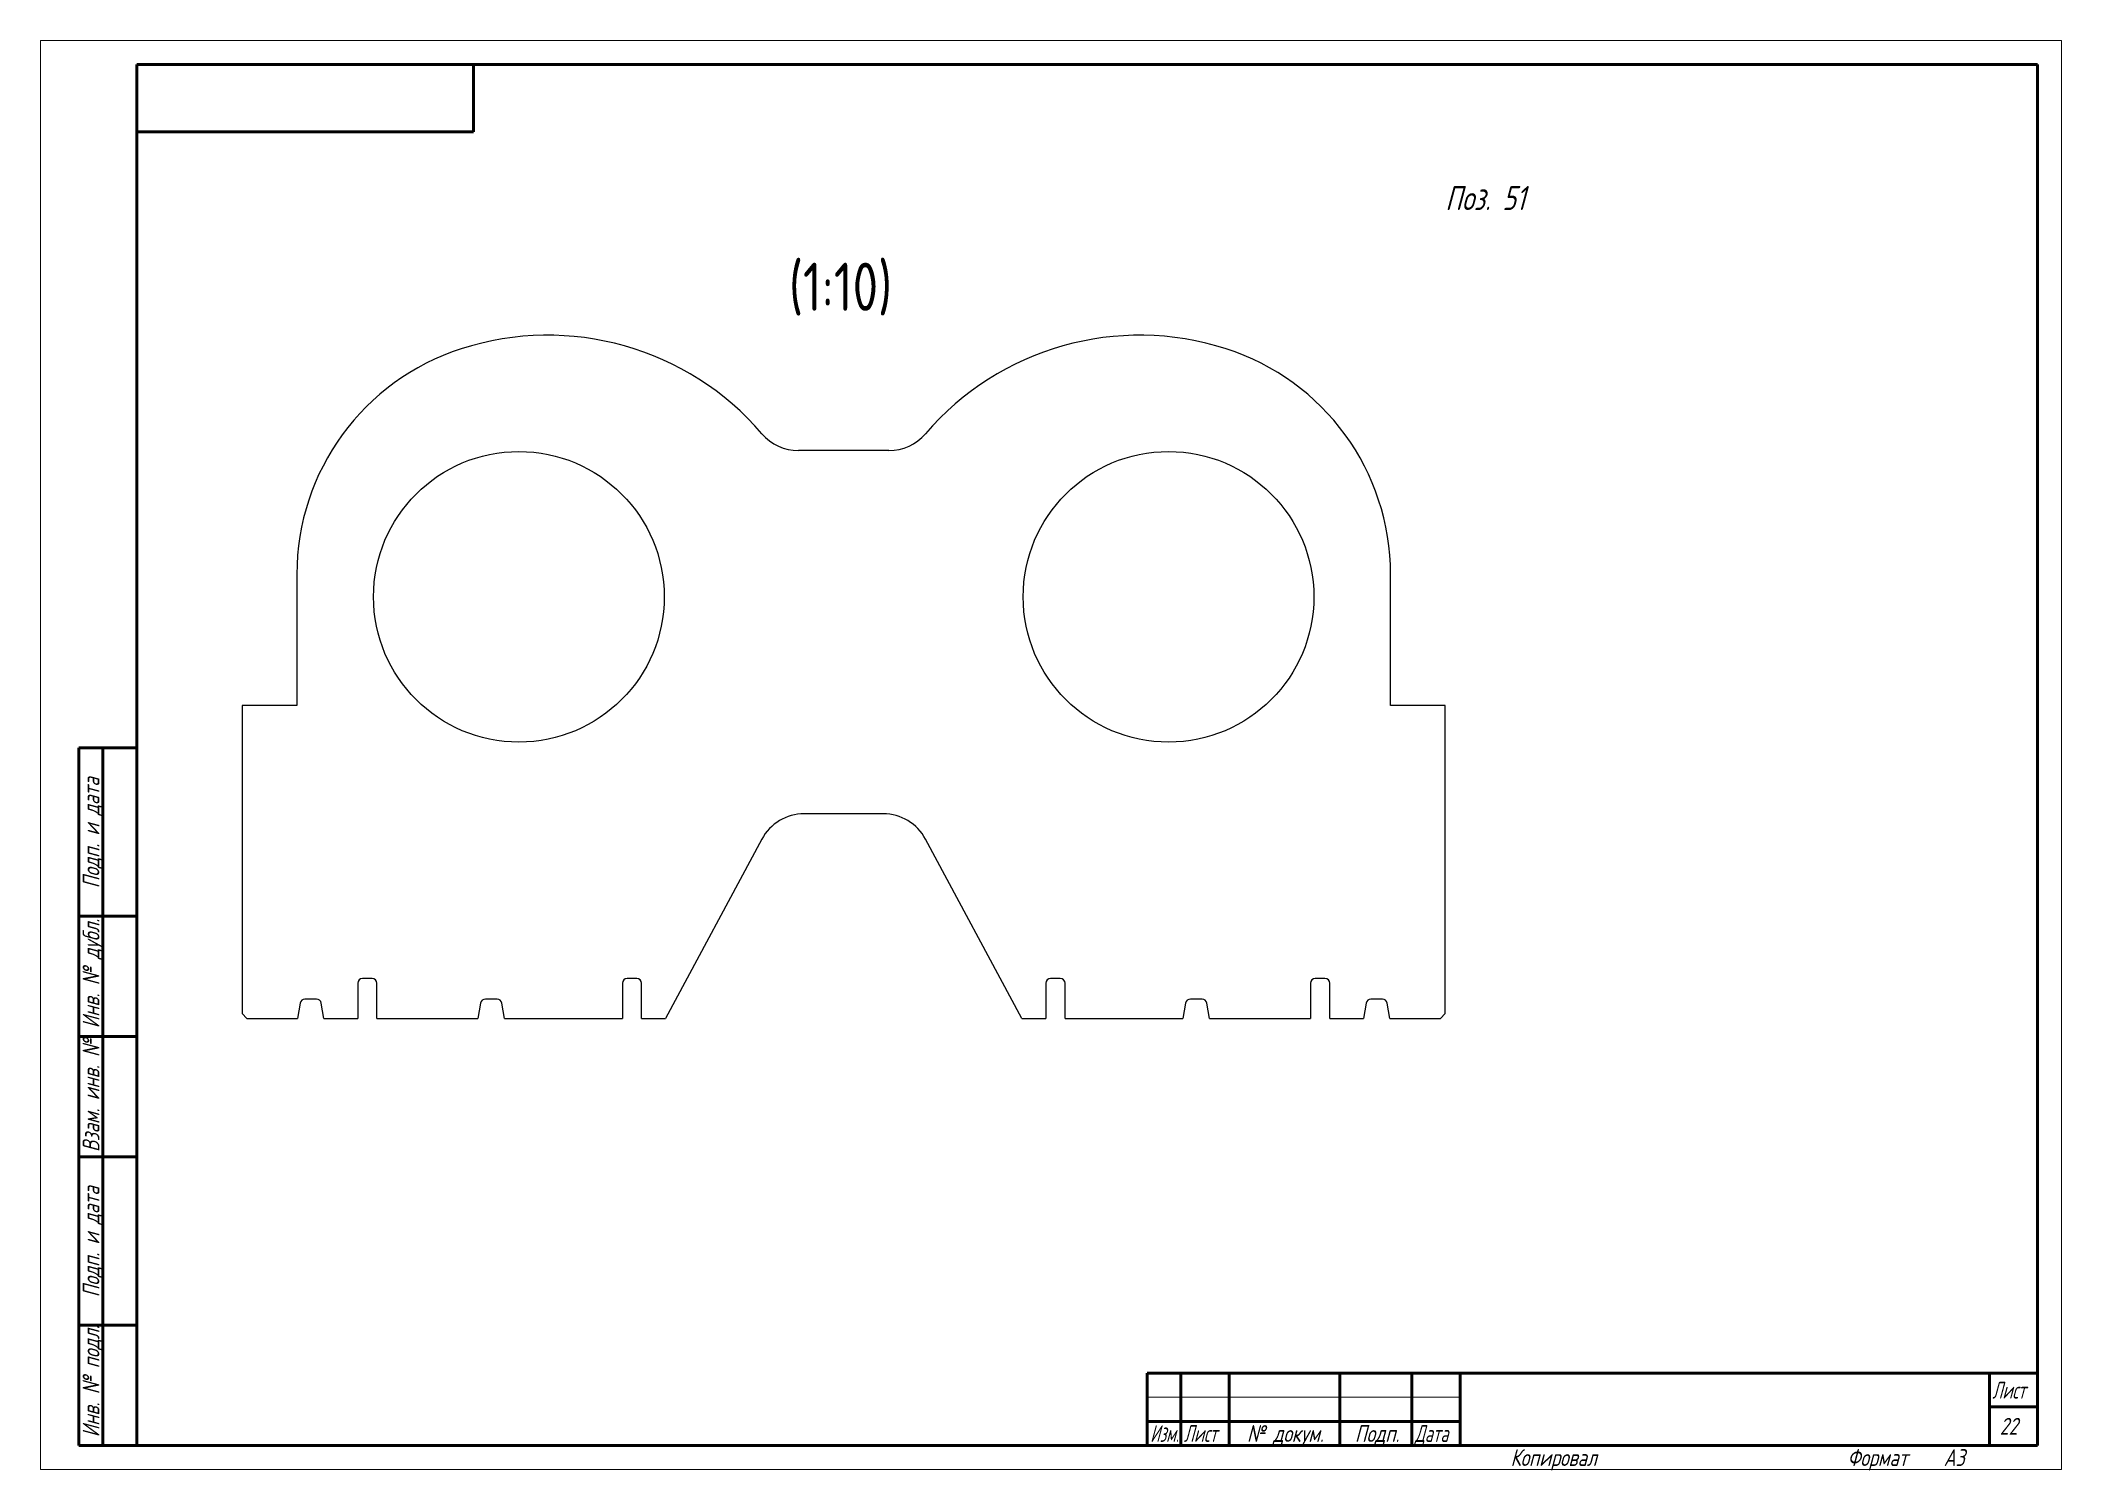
# Model space of a CAD drawing. Header units: millimetres. Extents: x 0 to 6300, y -537 to 1019.
# Drawn here: x 4620 to 5040, y -0.2 to 297 of the extents above; entities that cross this region are included whole.
import ezdxf

# ---------------------------------------------------------------- set-up
doc = ezdxf.new("R2010")
doc.units = ezdxf.units.MM
doc.linetypes.add('K5LT_BASIC', pattern=[0])
doc.linetypes.add('K5LT_THIN', pattern=[0])
doc.styles.add('KTEXTSTYLE', font='GOST_AU.SHX', dxfattribs={"width": 0.96, "height": 5})

msp = doc.modelspace()

# ---------------------------------------------------------------- texts
at = {"color": 7, "char_height": 2.5, "attachment_point": 1, "style": 'KTEXTSTYLE'}
for s, insert in [('\\H3.5;\\W0.965;\\Q15;\\Q15;\\H5.00;Поз. 51', (4911.9241, 266.7411)), ('\\H3.5;\\W0.965;\\Q15;\\Q0;\\H10.00;{\\c16711680;(1:10)}', (4775.547, 250.8045))]:
    msp.add_mtext(s, dxfattribs=dict(at, insert=insert))

# ---------------------------------------------------------------- blocks, each defined once
blk = doc.blocks.new('U25')
at = {"color": 7, "linetype": 'K5LT_THIN', "lineweight": 18}
for p, q in [((4620, 0), (4620, 297)), ((4620, 297), (5040, 297)), ((5040, 297), (5040, 0)), ((4850, 15), (4915, 15)), ((5040, 0), (4620, 0))]:
    blk.add_line(p, q, dxfattribs=at)
at = {"color": 5, "linetype": 'K5LT_BASIC', "lineweight": 60, "true_color": 0x0000ff}
for p, q in [((4640, 5), (4640, 292)), ((4640, 292), (5035, 292)), ((4710, 292), (4710, 278)), ((5035, 292), (5035, 5)), ((4710, 278), (4640, 278)), ((4628, 5), (4628, 150)), ((4640, 150), (4628, 150)), ((4633, 5), (4633, 150)), ((4640, 115), (4628, 115)), ((4640, 90), (4628, 90)), ((4640, 65), (4628, 65)), ((4640, 30), (4628, 30)), ((4850, 20), (5035, 20)), ((4850, 5), (4850, 20)), ((4857, 5), (4857, 20)), ((4867, 5), (4867, 20)), ((4890, 5), (4890, 20)), ((4905, 5), (4905, 20)), ((4915, 5), (4915, 20)), ((5025, 5), (5025, 20)), ((5025, 13), (5035, 13)), ((4850, 10), (4857, 10)), ((4857, 10), (4867, 10)), ((4867, 10), (4890, 10)), ((4890, 10), (4905, 10)), ((4905, 10), (4915, 10)), ((4640, 5), (4628, 5)), ((5035, 5), (4640, 5))]:
    blk.add_line(p, q, dxfattribs=at)
at = {"color": 7, "char_height": 2.5, "attachment_point": 1, "rotation": 90, "style": 'KTEXTSTYLE'}
for s, insert in [('\\H3.5;\\W0.965;\\Q15;\\Q15;Подп. и дата', (4628.77, 120.8)), ('\\H3.5;\\W0.965;\\Q15;\\Q15;Инв. № дубл.', (4628.77, 91.71)), ('\\H3.5;\\W0.965;\\Q15;\\Q15;Взам. инв. №', (4628.77, 65.98)), ('\\H3.5;\\W0.965;\\Q15;\\Q15;Подп. и дата', (4628.77, 35.8)), ('\\H3.5;\\W0.965;\\Q15;\\Q15;Инв. № подл.', (4628.77, 6.71))]:
    blk.add_mtext(s, dxfattribs=dict(at, insert=insert))
at = {"color": 7, "char_height": 2.5, "attachment_point": 1, "style": 'KTEXTSTYLE'}
for s, insert in [('\\H3.5;\\W0.965;\\Q15;\\Q15;\\W0.816;Лист', (5025.6, 18.23)), ('\\H3.5;\\W0.965;\\Q15;\\Q15;\\W0.797;Изм.', (4850.61, 9.23)), ('\\H3.5;\\W0.965;\\Q15;\\Q15;\\W0.816;Лист', (4857.6, 9.23)), ('\\H3.5;\\W0.965;\\Q15;\\Q15;№ докум.', (4870.72, 9.23)), ('\\H3.5;\\W0.965;\\Q15;\\Q15;Подп.', (4893.15, 9.23)), ('\\H3.5;\\W0.965;\\Q15;\\Q15;\\W0.816;Дата', (4905.6, 9.23)), ('\\H3.5;\\W0.965;\\Q15;\\Q15;22', (5027.14, 10.73)), ('\\H3.5;\\W0.965;\\Q15;\\Q15;Копировал', (4925.5, 4.23)), ('\\H3.5;\\W0.965;\\Q15;\\Q15;Формат', (4995.5, 4.23)), ('\\H3.5;\\W0.965;\\Q15;\\Q15;A3', (5015.5, 4.23))]:
    blk.add_mtext(s, dxfattribs=dict(at, insert=insert))

# ---------------------------------------------------------------- linework, layer by layer
at = {"color": 3}
for p, q in [((4796.3219, 211.7639), (4777.5263, 211.7639)), ((4673.2841, 186.0439), (4673.2841, 158.7639)), ((4900.5641, 158.7639), (4900.5641, 186.0439)), ((4661.9241, 158.7639), (4661.9241, 94.7639)), ((4673.2841, 158.7639), (4661.9241, 158.7639)), ((4911.9241, 158.7639), (4900.5641, 158.7639)), ((4911.9241, 94.7639), (4911.9241, 158.7639)), ((4795.1407, 136.2639), (4778.7075, 136.2639)), ((4769.8955, 130.9913), (4749.9241, 93.7639)), ((4823.9241, 93.7639), (4803.9527, 130.9913)), ((4685.9241, 101.0639), (4685.9241, 93.7639)), ((4688.9241, 102.0639), (4686.9241, 102.0639)), ((4689.9241, 93.7639), (4689.9241, 101.0639)), ((4740.9241, 101.0639), (4740.9241, 93.7639)), ((4743.9241, 102.0639), (4741.9241, 102.0639)), ((4744.9241, 93.7639), (4744.9241, 101.0639)), ((4828.9241, 101.0639), (4828.9241, 93.7639)), ((4831.9241, 102.0639), (4829.9241, 102.0639)), ((4832.9241, 93.7639), (4832.9241, 101.0639)), ((4883.9241, 101.0639), (4883.9241, 93.7639)), ((4886.9241, 102.0639), (4884.9241, 102.0639)), ((4887.9241, 93.7639), (4887.9241, 101.0639)), ((4673.9792, 96.9362), (4673.4241, 93.7639)), ((4677.3839, 97.7639), (4674.9643, 97.7639)), ((4678.9241, 93.7639), (4678.3689, 96.9362)), ((4711.4792, 96.9362), (4710.9241, 93.7639)), ((4714.8839, 97.7639), (4712.4643, 97.7639)), ((4716.4241, 93.7639), (4715.8689, 96.9362)), ((4857.9792, 96.9362), (4857.4241, 93.7639)), ((4861.3839, 97.7639), (4858.9643, 97.7639)), ((4862.9241, 93.7639), (4862.3689, 96.9362)), ((4895.4792, 96.9362), (4894.9241, 93.7639)), ((4898.8839, 97.7639), (4896.4643, 97.7639)), ((4900.4241, 93.7639), (4899.8689, 96.9362)), ((4662.9241, 93.7639), (4661.9241, 94.7639)), ((4662.9241, 93.7639), (4673.4241, 93.7639)), ((4678.9241, 93.7639), (4685.9241, 93.7639)), ((4689.9241, 93.7639), (4710.9241, 93.7639)), ((4716.4241, 93.7639), (4740.9241, 93.7639)), ((4744.9241, 93.7639), (4749.9241, 93.7639)), ((4823.9241, 93.7639), (4828.9241, 93.7639)), ((4832.9241, 93.7639), (4857.4241, 93.7639)), ((4862.9241, 93.7639), (4883.9241, 93.7639)), ((4887.9241, 93.7639), (4894.9241, 93.7639)), ((4900.4241, 93.7639), (4910.9241, 93.7639)), ((4911.9241, 94.7639), (4910.9241, 93.7639))]:
    msp.add_line(p, q, dxfattribs=at)
for centre in [(4719.4241, 181.3639), (4854.4241, 181.3639)]:
    msp.add_circle(centre, 30.2, dxfattribs=at)
for centre, radius, start, end in [((4725.4041, 177.0839), 58.6515, 40.603721, 107.818889), ((4848.4441, 177.0839), 58.6515, 72.181111, 139.396279), ((4722.5241, 186.0439), 49.24, 107.818889, 180), ((4851.3241, 186.0439), 49.24, 0, 72.181111), ((4777.5263, 221.7639), 10, 220.603721, 270), ((4796.3219, 221.7639), 10, 270, 319.396279), ((4778.7075, 126.2639), 10, 90, 151.78775), ((4795.1407, 126.2639), 10, 28.21225, 90), ((4686.9241, 101.0639), 1, 90, 180), ((4688.9241, 101.0639), 1, 0, 90), ((4741.9241, 101.0639), 1, 90, 180), ((4743.9241, 101.0639), 1, 0, 90), ((4829.9241, 101.0639), 1, 90, 180), ((4831.9241, 101.0639), 1, 0, 90), ((4884.9241, 101.0639), 1, 90, 180), ((4886.9241, 101.0639), 1, 0, 90), ((4674.9643, 96.7639), 1, 90, 170.073754), ((4677.3839, 96.7639), 1, 9.926246, 90), ((4712.4643, 96.7639), 1, 90, 170.073754), ((4714.8839, 96.7639), 1, 9.926246, 90), ((4858.9643, 96.7639), 1, 90, 170.073754), ((4861.3839, 96.7639), 1, 9.926246, 90), ((4896.4643, 96.7639), 1, 90, 170.073754), ((4898.8839, 96.7639), 1, 9.926246, 90)]:
    msp.add_arc(centre, radius, start, end, dxfattribs=at)

# ---------------------------------------------------------------- block references
msp.add_blockref('U25', (0, 0))

msp.set_redraw_order([(e.dxf.handle, doc.entitydb.next_handle()) for e in msp.query("TEXT MTEXT ATTDEF DIMENSION ARC_DIMENSION")])  # texts and dimensions are drawn at this point

doc.saveas('drawing.dxf')
